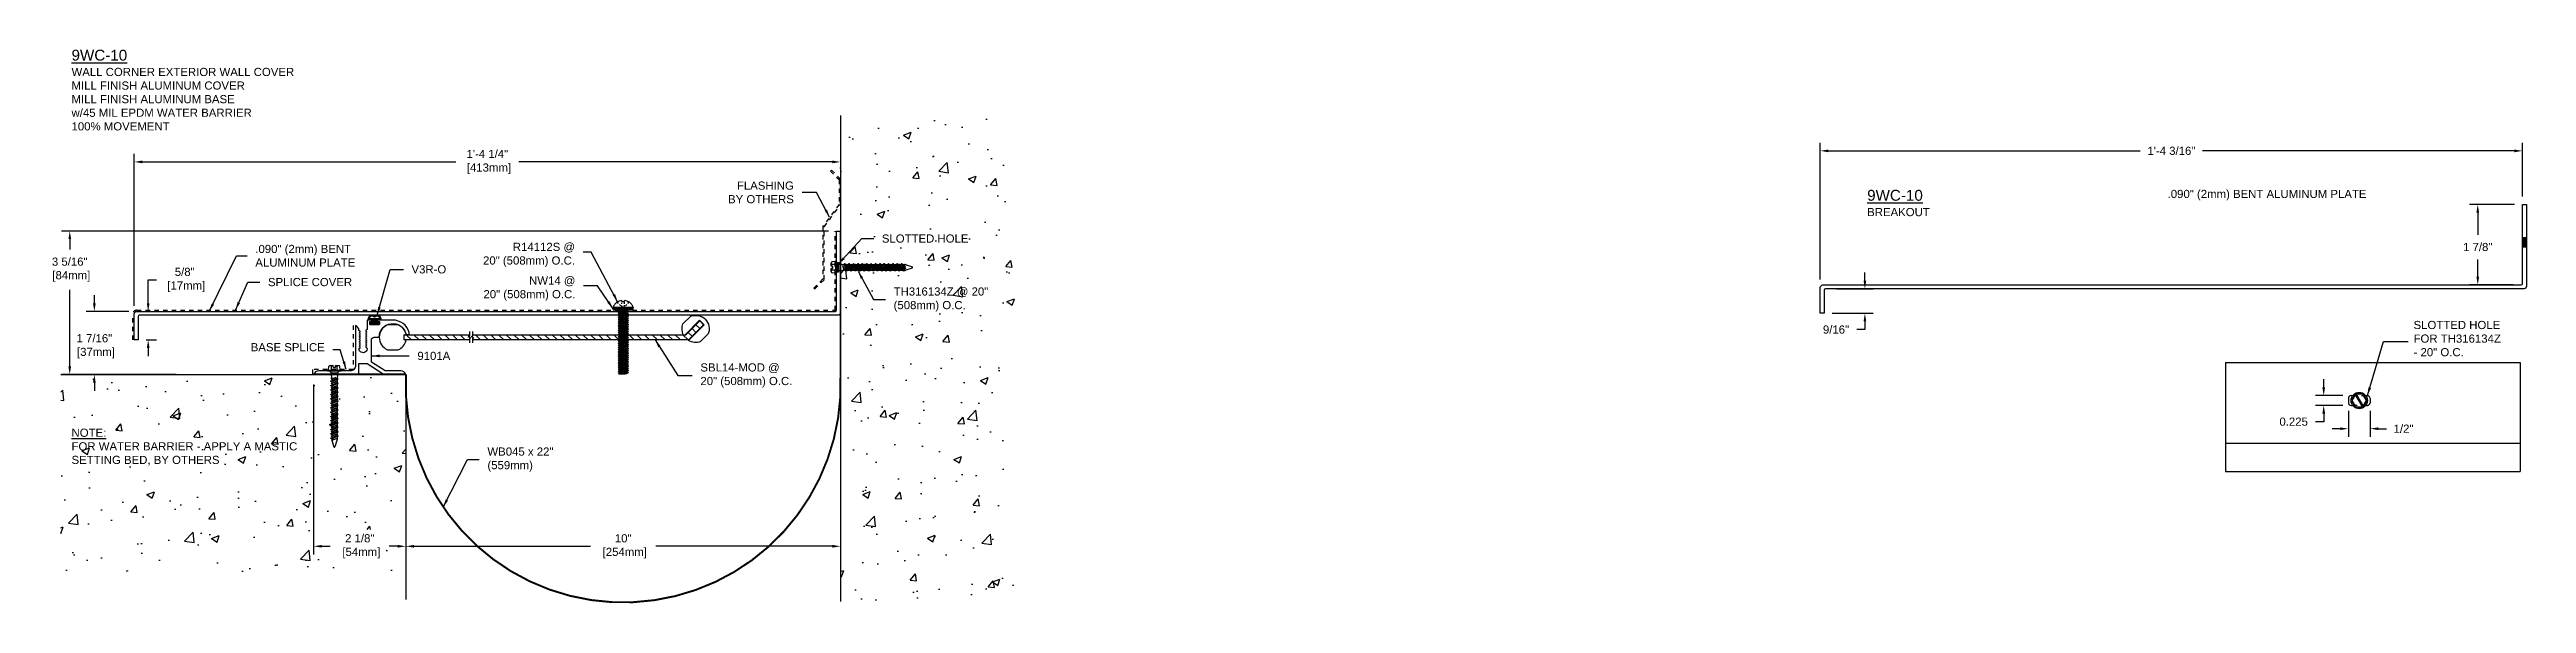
# Model space of a CAD drawing. Header units: inches. Extents: x -0.8 to 56.2, y 1.5 to 14.2.
import ezdxf

# ---------------------------------------------------------------- set-up
doc = ezdxf.new("R2010")
doc.units = ezdxf.units.IN
doc.header["$LTSCALE"] = 0.25
doc.header["$MEASUREMENT"] = 0
doc.linetypes.add('DASHED2', pattern=[0.375, 0.25, -0.125])
doc.linetypes.add('HIDDEN', pattern=[0.375, 0.25, -0.125])
for name, color, linetype in [('ANCHORS', 4, 'Continuous'), ('CONDITIONS', 1, 'Continuous'), ('DIMENSIONS', 3, 'Continuous'), ('FILLERS', 2, 'Continuous'), ('METALS', 7, 'Continuous'), ('TEXT', 2, 'Continuous')]:
    doc.layers.add(name, color=color, linetype=linetype)
doc.styles.add('ARIAL', font='arial.ttf')
doc.dimstyles.new('ARIAL', dxfattribs={"dimtxt": 0.1875, "dimasz": 0.1875, "dimexe": 0.1875, "dimexo": 0.1875, "dimgap": 0.1875, "dimtad": 0, "dimtih": 1, "dimtoh": 1, "dimdec": 4, "dimzin": 3, "dimdsep": 46, "dimlunit": 4, "dimtxsty": 'ARIAL', "dimcen": 0.1875, "dimadec": 0, "dimazin": 0, "dimtfac": 1, "dimtdec": 4, "dimtofl": 0, "dimtmove": 0, "dimatfit": 3, "dimfxl": 0, "dimfrac": 2, "dimtolj": 1, "dimtzin": 0, "dimarcsym": 0})

msp = doc.modelspace()

# ---------------------------------------------------------------- texts
at = {"layer": 'TEXT', "attachment_point": 1, "style": 'ARIAL'}
for s, insert, char_height, width in [('{\\L9WC-10\\P\\H0.75x;\\lWALL CORNER EXTERIOR WALL COVER\\PMILL FINISH ALUMINUM COVER\\PMILL FINISH ALUMINUM BASE\\Pw/45 MIL EPDM WATER BARRIER\\P100% MOVEMENT}', (-0.2638, 14.2291), 0.25, 6.09375), ('{\\L9WC-10\\H0.75x;\\l\\PBREAKOUT}', (41.05216, 11.00858), 0.25, 5.1875), ('{\\H0.75x;.090" (2mm) BENT ALUMINUM PLATE}', (47.9652, 11.00858), 0.25, 5.1875), ('{\\LNOTE:}\\PFOR WATER BARRIER - APPLY A MASTIC SETTING BED, BY OTHERS', (-0.2638, 5.51945), 0.1875, 5.6808662)]:
    msp.add_mtext(s, dxfattribs=dict(at, insert=insert, char_height=char_height, width=width))
at = {"layer": 'TEXT', "char_height": 0.1875, "style": 'ARIAL'}
for s, insert, attachment_point in [('FLASHING\\PBY OTHERS', (16.3562, 10.94894), 6), ('.090" (2mm) BENT\\PALUMINUM PLATE', (3.96495, 9.49271), 4), ('R14112S @\\P20" (508mm) O.C.', (11.32008, 9.51348), 6), ('SLOTTED HOLE', (18.38032, 9.88827), 4), ('V3R-O', (7.55819, 9.18004), 4), ('SPLICE COVER', (4.25612, 8.88753), 4), ('\\A1;NW14 @\\P20" (508mm) O.C.', (11.32989, 8.73892), 6), ('TH316134Z @ 20"\\P(508mm) O.C.', (18.65159, 8.48756), 4), ('SLOTTED HOLE\\PFOR TH316134Z\\P- 20" O.C.', (53.62439, 7.58846), 4), ('\\A1;BASE SPLICE', (5.56275, 7.3902), 6), ('9101A', (7.69366, 7.19138), 4), ('SBL14-MOD @\\P20" (508mm) O.C.', (14.20569, 6.74251), 4), ('WB045 x 22"\\P(559mm)', (9.30507, 4.80829), 4)]:
    msp.add_mtext(s, dxfattribs=dict(at, insert=insert, attachment_point=attachment_point))

# ---------------------------------------------------------------- blocks, each defined once
blk = doc.blocks.new('TH-316134')
for p, q in [((-0.157, 0.019), (0.157, 0.019)), ((-0.157, 0), (-0.157, 0.019)), ((-0.157, 0), (0.157, 0)), ((-0.135, 0.029), (-0.129, 0.1)), ((-0.115, 0), (-0.07, -0.045)), ((-0.097, 0.127), (-0.027, 0.127)), ((-0.065, 0.019), (-0.065, 0.1)), ((-0.023, 0.083), (-0.027, 0.127)), ((-0.023, 0.083), (0.023, 0.083)), ((0.023, 0.083), (0.027, 0.127)), ((0.027, 0.127), (0.097, 0.127)), ((0.064, 0.019), (0.064, 0.1)), ((0.115, 0), (0.07, -0.045)), ((0.135, 0.029), (0.129, 0.1)), ((0.157, 0.019), (0.157, 0)), ((-0.086, -0.234), (0.086, -0.184)), ((-0.086, -0.234), (-0.062, -0.221)), ((-0.086, -0.234), (-0.062, -0.247)), ((-0.086, -0.336), (0.086, -0.285)), ((-0.086, -0.336), (-0.062, -0.323)), ((-0.086, -0.336), (-0.062, -0.349)), ((-0.086, -0.437), (0.086, -0.387)), ((-0.086, -0.437), (-0.062, -0.425)), ((-0.086, -0.437), (-0.062, -0.45)), ((-0.086, -0.539), (0.086, -0.488)), ((-0.086, -0.539), (-0.062, -0.526)), ((-0.086, -0.539), (-0.062, -0.552)), ((-0.074, -0.184), (0.032, -0.147)), ((-0.074, -0.184), (-0.062, -0.177)), ((-0.074, -0.184), (-0.062, -0.19)), ((-0.074, -0.285), (0.074, -0.234)), ((-0.074, -0.285), (-0.062, -0.279)), ((-0.074, -0.285), (-0.062, -0.291)), ((-0.074, -0.387), (0.074, -0.336)), ((-0.074, -0.387), (-0.062, -0.381)), ((-0.074, -0.387), (-0.062, -0.393)), ((-0.074, -0.488), (0.074, -0.437)), ((-0.074, -0.488), (-0.062, -0.482)), ((-0.074, -0.488), (-0.062, -0.494)), ((-0.074, -0.59), (0.074, -0.539)), ((-0.07, -0.045), (0.07, -0.045)), ((-0.07, -0.045), (-0.07, -0.112)), ((-0.069, -0.122), (-0.063, -0.148)), ((0.032, -0.147), (-0.062, -0.19)), ((-0.062, -0.177), (0.032, -0.147)), ((-0.062, -0.157), (-0.062, -0.177)), ((0.062, -0.171), (-0.062, -0.221)), ((-0.062, -0.19), (-0.062, -0.221)), ((0.062, -0.197), (-0.062, -0.247)), ((-0.062, -0.279), (0.062, -0.228)), ((0.062, -0.241), (-0.062, -0.291)), ((-0.062, -0.247), (-0.062, -0.279)), ((0.062, -0.272), (-0.062, -0.323)), ((-0.062, -0.291), (-0.062, -0.323)), ((0.062, -0.298), (-0.062, -0.349)), ((-0.062, -0.381), (0.062, -0.33)), ((0.062, -0.342), (-0.062, -0.393)), ((-0.062, -0.349), (-0.062, -0.381)), ((0.062, -0.374), (-0.062, -0.425)), ((-0.062, -0.393), (-0.062, -0.425)), ((0.062, -0.4), (-0.062, -0.45)), ((-0.062, -0.482), (0.062, -0.431)), ((0.062, -0.444), (-0.062, -0.494)), ((-0.062, -0.45), (-0.062, -0.482)), ((0.062, -0.475), (-0.062, -0.526)), ((-0.062, -0.494), (-0.062, -0.526)), ((0.062, -0.501), (-0.062, -0.552)), ((-0.062, -0.584), (0.062, -0.533)), ((0.062, -0.545), (-0.062, -0.596)), ((-0.062, -0.552), (-0.062, -0.584)), ((0.062, -0.157), (0.062, -0.171)), ((0.086, -0.184), (0.062, -0.171)), ((0.086, -0.184), (0.062, -0.197)), ((0.062, -0.197), (0.062, -0.228)), ((0.074, -0.234), (0.062, -0.228)), ((0.074, -0.234), (0.062, -0.241)), ((0.062, -0.241), (0.062, -0.272)), ((0.086, -0.285), (0.062, -0.272)), ((0.086, -0.285), (0.062, -0.298)), ((0.062, -0.298), (0.062, -0.33)), ((0.074, -0.336), (0.062, -0.33)), ((0.074, -0.336), (0.062, -0.342)), ((0.062, -0.342), (0.062, -0.374)), ((0.086, -0.387), (0.062, -0.374)), ((0.086, -0.387), (0.062, -0.4)), ((0.062, -0.4), (0.062, -0.431)), ((0.074, -0.437), (0.062, -0.431)), ((0.074, -0.437), (0.062, -0.444)), ((0.062, -0.444), (0.062, -0.475)), ((0.086, -0.488), (0.062, -0.475)), ((0.086, -0.488), (0.062, -0.501)), ((0.062, -0.501), (0.062, -0.533)), ((0.074, -0.539), (0.062, -0.533)), ((0.074, -0.539), (0.062, -0.545)), ((0.062, -0.545), (0.062, -0.577)), ((0.069, -0.122), (0.063, -0.148)), ((0.07, -0.045), (0.07, -0.112)), ((-0.086, -0.641), (0.086, -0.59)), ((-0.086, -0.641), (-0.062, -0.628)), ((-0.086, -0.641), (-0.062, -0.654)), ((-0.086, -0.742), (0.086, -0.691)), ((-0.086, -0.742), (-0.062, -0.729)), ((-0.086, -0.742), (-0.062, -0.755)), ((-0.086, -0.844), (0.086, -0.793)), ((-0.086, -0.844), (-0.062, -0.831)), ((-0.086, -0.844), (-0.062, -0.857)), ((-0.086, -0.945), (0.086, -0.895)), ((-0.086, -0.945), (-0.062, -0.932)), ((-0.086, -0.945), (-0.062, -0.958)), ((-0.086, -1.047), (0.086, -0.996)), ((-0.086, -1.047), (-0.062, -1.034)), ((-0.086, -1.047), (-0.062, -1.06)), ((-0.086, -1.141), (0.086, -1.09)), ((-0.086, -1.141), (-0.062, -1.128)), ((-0.074, -0.59), (-0.062, -0.584)), ((-0.074, -0.59), (-0.062, -0.596)), ((-0.074, -0.691), (0.074, -0.641)), ((-0.074, -0.691), (-0.062, -0.685)), ((-0.074, -0.691), (-0.062, -0.698)), ((-0.074, -0.793), (0.074, -0.742)), ((-0.074, -0.793), (-0.062, -0.787)), ((-0.074, -0.793), (-0.062, -0.799)), ((-0.074, -0.895), (0.074, -0.844)), ((-0.074, -0.895), (-0.062, -0.888)), ((-0.074, -0.895), (-0.062, -0.901)), ((-0.074, -0.996), (0.074, -0.945)), ((-0.074, -0.996), (-0.062, -0.99)), ((-0.074, -0.996), (-0.062, -1.002)), ((-0.074, -1.09), (0.074, -1.039)), ((-0.074, -1.09), (-0.062, -1.084)), ((-0.074, -1.09), (-0.062, -1.096)), ((0.062, -0.577), (-0.062, -0.628)), ((-0.062, -0.596), (-0.062, -0.628)), ((0.062, -0.603), (-0.062, -0.654)), ((-0.062, -0.685), (0.062, -0.634)), ((0.062, -0.647), (-0.062, -0.698)), ((-0.062, -0.654), (-0.062, -0.685)), ((0.062, -0.678), (-0.062, -0.729)), ((-0.062, -0.698), (-0.062, -0.729)), ((0.062, -0.704), (-0.062, -0.755)), ((-0.062, -0.787), (0.062, -0.736)), ((0.062, -0.748), (-0.062, -0.799)), ((-0.062, -0.755), (-0.062, -0.787)), ((0.062, -0.78), (-0.062, -0.831)), ((-0.062, -0.799), (-0.062, -0.831)), ((0.062, -0.806), (-0.062, -0.857)), ((-0.062, -0.888), (0.062, -0.838)), ((0.062, -0.85), (-0.062, -0.901)), ((-0.062, -0.857), (-0.062, -0.888)), ((0.062, -0.882), (-0.062, -0.932)), ((-0.062, -0.901), (-0.062, -0.932)), ((0.062, -0.907), (-0.062, -0.958)), ((-0.062, -0.99), (0.062, -0.939)), ((0.062, -0.951), (-0.062, -1.002)), ((-0.062, -0.958), (-0.062, -0.99)), ((0.062, -0.983), (-0.062, -1.034)), ((-0.062, -1.002), (-0.062, -1.034)), ((0.062, -1.009), (-0.062, -1.06)), ((-0.062, -1.084), (0.062, -1.033)), ((0.062, -1.045), (-0.062, -1.096)), ((-0.062, -1.052), (-0.062, -1.084)), ((0.062, -1.077), (-0.062, -1.128)), ((-0.062, -1.096), (-0.062, -1.128)), ((0.062, -1.103), (-0.062, -1.154)), ((-0.062, -1.185), (0.062, -1.134)), ((0.086, -0.59), (0.062, -0.577)), ((0.086, -0.59), (0.062, -0.603)), ((0.062, -0.603), (0.062, -0.634)), ((0.074, -0.641), (0.062, -0.634)), ((0.074, -0.641), (0.062, -0.647)), ((0.062, -0.647), (0.062, -0.678)), ((0.086, -0.691), (0.062, -0.678)), ((0.086, -0.691), (0.062, -0.704)), ((0.062, -0.704), (0.062, -0.736)), ((0.074, -0.742), (0.062, -0.736)), ((0.074, -0.742), (0.062, -0.748)), ((0.062, -0.748), (0.062, -0.78)), ((0.086, -0.793), (0.062, -0.78)), ((0.086, -0.793), (0.062, -0.806)), ((0.062, -0.806), (0.062, -0.838)), ((0.074, -0.844), (0.062, -0.838)), ((0.074, -0.844), (0.062, -0.85)), ((0.062, -0.85), (0.062, -0.882)), ((0.086, -0.895), (0.062, -0.882)), ((0.086, -0.895), (0.062, -0.907)), ((0.062, -0.907), (0.062, -0.939)), ((0.074, -0.945), (0.062, -0.939)), ((0.074, -0.945), (0.062, -0.951)), ((0.062, -0.951), (0.062, -0.983)), ((0.086, -0.996), (0.062, -0.983)), ((0.086, -0.996), (0.062, -1.009)), ((0.062, -1.001), (0.062, -1.033)), ((0.074, -1.039), (0.062, -1.033)), ((0.074, -1.039), (0.062, -1.045)), ((0.062, -1.045), (0.062, -1.077)), ((0.086, -1.09), (0.062, -1.077)), ((0.086, -1.09), (0.062, -1.103)), ((0.062, -1.103), (0.062, -1.134)), ((0.074, -1.141), (0.062, -1.134)), ((-0.086, -1.141), (-0.062, -1.154)), ((-0.086, -1.242), (0.086, -1.191)), ((-0.086, -1.242), (-0.062, -1.229)), ((-0.086, -1.242), (-0.062, -1.255)), ((-0.086, -1.344), (0.086, -1.293)), ((-0.086, -1.344), (-0.062, -1.331)), ((-0.086, -1.344), (-0.062, -1.357)), ((-0.086, -1.445), (0.086, -1.395)), ((-0.086, -1.445), (-0.062, -1.432)), ((-0.086, -1.445), (-0.062, -1.458)), ((-0.086, -1.547), (0.086, -1.496)), ((-0.086, -1.547), (-0.062, -1.534)), ((-0.086, -1.547), (-0.062, -1.56)), ((-0.074, -1.191), (0.074, -1.141)), ((-0.074, -1.191), (-0.062, -1.185)), ((-0.074, -1.191), (-0.062, -1.198)), ((-0.074, -1.293), (0.074, -1.242)), ((-0.074, -1.293), (-0.062, -1.287)), ((-0.074, -1.293), (-0.062, -1.299)), ((-0.074, -1.395), (0.074, -1.344)), ((-0.074, -1.395), (-0.062, -1.388)), ((-0.074, -1.395), (-0.062, -1.401)), ((-0.074, -1.496), (0.074, -1.445)), ((-0.074, -1.496), (-0.062, -1.49)), ((-0.074, -1.496), (-0.062, -1.502)), ((0.062, -1.147), (-0.062, -1.198)), ((-0.062, -1.154), (-0.062, -1.185)), ((0.062, -1.178), (-0.062, -1.229)), ((-0.062, -1.198), (-0.062, -1.229)), ((0.062, -1.204), (-0.062, -1.255)), ((-0.062, -1.287), (0.062, -1.236)), ((0.062, -1.248), (-0.062, -1.299)), ((-0.062, -1.255), (-0.062, -1.287)), ((0.062, -1.28), (-0.062, -1.331)), ((-0.062, -1.299), (-0.062, -1.331)), ((0.062, -1.306), (-0.062, -1.357)), ((-0.062, -1.388), (0.062, -1.338)), ((0.062, -1.35), (-0.062, -1.401)), ((-0.062, -1.357), (-0.062, -1.388)), ((0.062, -1.382), (-0.062, -1.432)), ((-0.062, -1.401), (-0.062, -1.432)), ((0.062, -1.407), (-0.062, -1.458)), ((-0.062, -1.49), (0.062, -1.439)), ((0.062, -1.451), (-0.062, -1.502)), ((-0.062, -1.458), (-0.062, -1.49)), ((0.062, -1.483), (-0.062, -1.534)), ((-0.062, -1.502), (-0.062, -1.534)), ((0.062, -1.509), (-0.062, -1.56)), ((-0.062, -1.56), (-0.062, -1.586)), ((-0.06, -1.601), (-0.01, -1.744)), ((-0.034, -1.584), (0.062, -1.541)), ((-0.034, -1.584), (0.074, -1.547)), ((0.062, -1.553), (-0.034, -1.584)), ((0.06, -1.601), (0.01, -1.744)), ((0.074, -1.141), (0.062, -1.147)), ((0.062, -1.147), (0.062, -1.178)), ((0.086, -1.191), (0.062, -1.178)), ((0.086, -1.191), (0.062, -1.204)), ((0.062, -1.204), (0.062, -1.236)), ((0.074, -1.242), (0.062, -1.236)), ((0.074, -1.242), (0.062, -1.248)), ((0.062, -1.248), (0.062, -1.28)), ((0.086, -1.293), (0.062, -1.28)), ((0.086, -1.293), (0.062, -1.306)), ((0.062, -1.306), (0.062, -1.338)), ((0.074, -1.344), (0.062, -1.338)), ((0.074, -1.344), (0.062, -1.35)), ((0.062, -1.35), (0.062, -1.382)), ((0.086, -1.395), (0.062, -1.382)), ((0.086, -1.395), (0.062, -1.407)), ((0.062, -1.407), (0.062, -1.439)), ((0.074, -1.445), (0.062, -1.439)), ((0.074, -1.445), (0.062, -1.451)), ((0.062, -1.451), (0.062, -1.483)), ((0.086, -1.496), (0.062, -1.483)), ((0.086, -1.496), (0.062, -1.509)), ((0.062, -1.509), (0.062, -1.541)), ((0.074, -1.547), (0.062, -1.541)), ((0.074, -1.547), (0.062, -1.553)), ((0.062, -1.553), (0.062, -1.586))]:
    blk.add_line(p, q)
for centre, radius, start, end in [((-0.146, 0.03), 0.0112, 270, 355), ((-0.097, 0.095), 0.0327, 9.285, 170.715), ((0, 0.038), 0.0896, 107.4215, 136.0407), ((0, 0.038), 0.0896, 43.9593, 72.5785), ((0.097, 0.095), 0.0327, 9.285, 170.715), ((0.146, 0.03), 0.0112, 185, 270), ((-0.023, -0.112), 0.0465, 180, 191.9357), ((-0.109, -0.157), 0.0465, 0, 11.9357), ((0.109, -0.157), 0.0465, 168.0643, 180), ((0.023, -0.112), 0.0465, 348.0643, 0), ((-0.016, -1.586), 0.0465, 180, 199.3058), ((0.016, -1.586), 0.0465, 340.6942, 0), ((0, -1.739), 0.0106, 204.1001, 335.8999)]:
    blk.add_arc(centre, radius, start, end)
blk = doc.blocks.new('TH316134')
blk.add_blockref('TH-316134', (0, 0))
blk = doc.blocks.new('*D3')
at = {"layer": 'Defpoints', "color": 0}
for p in [(1.242, 8.215), (0.262, 6.765), (2.33, 6.765)]:
    blk.add_point(p, dxfattribs=at)
at = {"layer": 'DIMENSIONS', "color": 0, "lineweight": -2}
for p, q in [((0.262, 8.402), (0.262, 8.59)), ((1.054, 8.215), (0.074, 8.215)), ((2.142, 6.765), (0.074, 6.765)), ((0.262, 6.577), (0.262, 6.39))]:
    blk.add_line(p, q, dxfattribs=at)
at = {"layer": 'DIMENSIONS', "color": 0}
for points in [[(0.23, 8.402), (0.293, 8.402), (0.262, 8.215)], [(0.23, 6.577), (0.293, 6.577), (0.262, 6.765)]]:
    blk.add_solid(points, dxfattribs=at)
at = {"layer": 'DIMENSIONS', "color": 0, "insert": (0.262, 7.413), "char_height": 0.1875, "attachment_point": 5, "style": 'ARIAL'}
blk.add_mtext('\\A1;1 7/16"\\P [37mm]', dxfattribs=at)
blk = doc.blocks.new('*D4')
at = {"layer": 'Defpoints', "color": 0}
for p in [(5.307, 6.72), (7.429, 3.547), (7.429, 2.815)]:
    blk.add_point(p, dxfattribs=at)
at = {"layer": 'DIMENSIONS', "color": 0, "lineweight": -2}
for p, q in [((5.307, 6.532), (5.307, 2.628)), ((7.429, 3.359), (7.429, 2.628)), ((5.494, 2.815), (5.688, 2.815)), ((7.242, 2.815), (7.047, 2.815))]:
    blk.add_line(p, q, dxfattribs=at)
at = {"layer": 'DIMENSIONS', "color": 0}
for points in [[(5.494, 2.847), (5.494, 2.784), (5.307, 2.815)], [(7.242, 2.847), (7.242, 2.784), (7.429, 2.815)]]:
    blk.add_solid(points, dxfattribs=at)
at = {"layer": 'DIMENSIONS', "color": 0, "insert": (6.368, 2.815), "char_height": 0.1875, "attachment_point": 5, "style": 'ARIAL'}
blk.add_mtext('\\A1;2 1/8"\\P [54mm]', dxfattribs=at)
blk = doc.blocks.new('*D5')
at = {"layer": 'Defpoints', "color": 0}
for p in [(1.242, 8.215), (1.269, 7.562), (1.5, 7.562)]:
    blk.add_point(p, dxfattribs=at)
at = {"layer": 'DIMENSIONS', "color": 0, "lineweight": -2}
for p, q in [((1.5, 8.402), (1.5, 8.939)), ((1.5, 8.939), (1.688, 8.939)), ((1.429, 8.215), (1.688, 8.215)), ((1.457, 7.562), (1.688, 7.562)), ((1.5, 7.375), (1.5, 7.187))]:
    blk.add_line(p, q, dxfattribs=at)
at = {"layer": 'DIMENSIONS', "color": 0}
for points in [[(1.469, 8.402), (1.531, 8.402), (1.5, 8.215)], [(1.469, 7.375), (1.531, 7.375), (1.5, 7.562)]]:
    blk.add_solid(points, dxfattribs=at)
at = {"layer": 'DIMENSIONS', "color": 0, "insert": (2.34, 8.939), "char_height": 0.1875, "attachment_point": 5, "style": 'ARIAL'}
blk.add_mtext('\\A1;5/8"\\P [17mm]', dxfattribs=at)
blk = doc.blocks.new('*D6')
at = {"layer": 'Defpoints', "color": 0}
for p in [(7.429, 3.547), (17.429, 3.547), (17.429, 2.815)]:
    blk.add_point(p, dxfattribs=at)
at = {"layer": 'DIMENSIONS', "color": 0, "lineweight": -2}
for p, q in [((7.429, 3.359), (7.429, 2.628)), ((17.429, 3.359), (17.429, 2.628)), ((7.617, 2.815), (11.677, 2.815)), ((17.242, 2.815), (13.182, 2.815))]:
    blk.add_line(p, q, dxfattribs=at)
at = {"layer": 'DIMENSIONS', "color": 0}
for points in [[(7.617, 2.847), (7.617, 2.784), (7.429, 2.815)], [(17.242, 2.847), (17.242, 2.784), (17.429, 2.815)]]:
    blk.add_solid(points, dxfattribs=at)
at = {"layer": 'DIMENSIONS', "color": 0, "insert": (12.429, 2.815), "char_height": 0.1875, "attachment_point": 5, "style": 'ARIAL'}
blk.add_mtext('\\A1;10"\\P [254mm]', dxfattribs=at)
blk = doc.blocks.new('*D7')
at = {"layer": 'Defpoints', "color": 0}
for p in [(17.429, 11.72), (17.429, 11.65), (1.179, 8.152)]:
    blk.add_point(p, dxfattribs=at)
at = {"layer": 'DIMENSIONS', "color": 0, "lineweight": -2}
for p, q in [((1.179, 8.34), (1.179, 11.838)), ((1.367, 11.65), (8.579, 11.65)), ((17.242, 11.65), (10.029, 11.65)), ((17.429, 11.532), (17.429, 11.463))]:
    blk.add_line(p, q, dxfattribs=at)
at = {"layer": 'DIMENSIONS', "color": 0}
for points in [[(1.367, 11.682), (1.367, 11.619), (1.179, 11.65)], [(17.242, 11.682), (17.242, 11.619), (17.429, 11.65)]]:
    blk.add_solid(points, dxfattribs=at)
at = {"layer": 'DIMENSIONS', "color": 0, "insert": (9.304, 11.65), "char_height": 0.1875, "attachment_point": 5, "style": 'ARIAL'}
blk.add_mtext('\\A1;1\'-4 1/4"\\P [413mm]', dxfattribs=at)
blk = doc.blocks.new('9101a')
blk.add_lwpolyline([(-0.925, 0.836), (-0.897, 0.822), (-0.925, 0.807), (-0.925, 0.795), (-0.897, 0.78), (-0.925, 0.766), (-0.925, 0.753), (-0.897, 0.739), (-0.925, 0.724), (-0.925, 0.711), (-0.897, 0.697), (-0.925, 0.682), (-0.925, 0.67), (-0.897, 0.655), (-0.925, 0.641), (-0.925, 0.628), (-0.895, 0.613, -1.093785), (-1.08, 0.591), (-1.049, 0.607), (-1.049, 0.62), (-1.077, 0.634), (-1.049, 0.649), (-1.049, 0.661), (-1.077, 0.676), (-1.049, 0.691), (-1.049, 0.703), (-1.077, 0.718), (-1.049, 0.732), (-1.049, 0.745), (-1.077, 0.759), (-1.049, 0.774), (-1.049, 0.786), (-1.077, 0.801), (-1.049, 0.816), (-1.049, 0.828), (-1.077, 0.843), (-1.049, 0.857), (-1.049, 0.87), (-1.077, 0.884), (-1.049, 0.899), (-1.049, 0.911), (-1.077, 0.926), (-1.049, 0.941), (-1.049, 0.953), (-1.077, 0.968), (-1.049, 0.982), (-1.049, 0.995), (-1.08, 1.011, 0.304337), (-1.16, 1.125), (-1.16, 0.205, -0.414214), (-1.285, 0.08), (-2.006, 0.08, 0.310805), (-2.123, 0), (-1.08, 0), (-1.08, 0.25), (-0.89, 0.25), (-0.5, 0), (0, 0, 0.306943), (-0.115, 0.08), (-0.477, 0.08), (-0.793, 0.283), (-0.793, 0.792, -0.414214), (-0.731, 0.854), (-0.616, 0.854, -0.865696), (0.001, 0.944, 1), (0.078, 0.966, 0.330951), (-0.301, 1.25), (-0.658, 1.25), (-0.658, 1.22), (-0.608, 1.22), (-0.608, 1.152), (-0.833, 1.152), (-0.833, 1.22), (-0.783, 1.22), (-0.783, 1.25), (-0.893, 1.25), (-0.893, 1.032), (-0.925, 1.016), (-0.925, 1.003), (-0.897, 0.989), (-0.925, 0.974), (-0.925, 0.961), (-0.897, 0.947), (-0.925, 0.932), (-0.925, 0.92), (-0.897, 0.905), (-0.925, 0.891), (-0.925, 0.878), (-0.897, 0.864), (-0.925, 0.849)], format="xyb", close=True)
blk = doc.blocks.new('*D8')
at = {"layer": 'Defpoints', "color": 0}
for p in [(-0.305, 10.062), (17.339, 10.062), (2.33, 6.765)]:
    blk.add_point(p, dxfattribs=at)
at = {"layer": 'DIMENSIONS', "color": 0, "lineweight": -2}
for p, q in [((17.152, 10.062), (-0.492, 10.062)), ((-0.305, 9.875), (-0.305, 9.639)), ((-0.305, 6.952), (-0.305, 8.708)), ((2.142, 6.765), (-0.492, 6.765))]:
    blk.add_line(p, q, dxfattribs=at)
at = {"layer": 'DIMENSIONS', "color": 0}
for points in [[(-0.336, 9.875), (-0.273, 9.875), (-0.305, 10.062)], [(-0.336, 6.952), (-0.273, 6.952), (-0.305, 6.765)]]:
    blk.add_solid(points, dxfattribs=at)
at = {"layer": 'DIMENSIONS', "color": 0, "insert": (-0.305, 9.174), "char_height": 0.1875, "attachment_point": 5, "style": 'ARIAL'}
blk.add_mtext('\\A1;3 5/16"\\P [84mm]', dxfattribs=at)
blk = doc.blocks.new('*D9')
at = {"layer": 'Defpoints', "color": 0}
for p in [(39.972, 11.905), (56.132, 10.671), (39.972, 8.761)]:
    blk.add_point(p, dxfattribs=at)
at = {"layer": 'DIMENSIONS', "color": 0, "lineweight": -2}
for p, q in [((39.972, 8.948), (39.972, 12.092)), ((56.132, 10.858), (56.132, 12.092)), ((40.159, 11.905), (47.333, 11.905)), ((55.944, 11.905), (48.771, 11.905))]:
    blk.add_line(p, q, dxfattribs=at)
at = {"layer": 'DIMENSIONS', "color": 0}
for points in [[(40.159, 11.936), (40.159, 11.873), (39.972, 11.905)], [(55.944, 11.936), (55.944, 11.873), (56.132, 11.905)]]:
    blk.add_solid(points, dxfattribs=at)
at = {"layer": 'DIMENSIONS', "color": 0, "insert": (48.052, 11.905), "char_height": 0.1875, "attachment_point": 5, "style": 'ARIAL'}
blk.add_mtext('\\A1;1\'-4 3/16"', dxfattribs=at)
blk = doc.blocks.new('*D10')
at = {"layer": 'Defpoints', "color": 0}
for p in [(40.159, 8.733), (41, 8.733), (40.062, 8.171)]:
    blk.add_point(p, dxfattribs=at)
at = {"layer": 'DIMENSIONS', "color": 0, "lineweight": -2}
for p, q in [((40.347, 8.733), (41.188, 8.733)), ((41, 8.921), (41, 9.108)), ((40.249, 8.171), (41.188, 8.171)), ((41, 7.983), (41, 7.796)), ((41, 7.796), (40.813, 7.796))]:
    blk.add_line(p, q, dxfattribs=at)
at = {"layer": 'DIMENSIONS', "color": 0}
for points in [[(40.969, 8.921), (41.031, 8.921), (41, 8.733)], [(40.969, 7.983), (41.031, 7.983), (41, 8.171)]]:
    blk.add_solid(points, dxfattribs=at)
at = {"layer": 'DIMENSIONS', "color": 0, "insert": (40.335, 7.796), "char_height": 0.1875, "attachment_point": 5, "style": 'ARIAL'}
blk.add_mtext('\\A1;9/16"', dxfattribs=at)
blk = doc.blocks.new('*D11')
at = {"layer": 'Defpoints', "color": 0}
for p in [(56.132, 10.671), (55.101, 8.823), (56.101, 8.823)]:
    blk.add_point(p, dxfattribs=at)
at = {"layer": 'DIMENSIONS', "color": 0, "lineweight": -2}
for p, q in [((55.944, 10.671), (54.914, 10.671)), ((55.101, 10.483), (55.101, 9.978)), ((55.101, 9.011), (55.101, 9.409)), ((55.913, 8.823), (54.914, 8.823))]:
    blk.add_line(p, q, dxfattribs=at)
at = {"layer": 'DIMENSIONS', "color": 0}
for points in [[(55.07, 10.483), (55.132, 10.483), (55.101, 10.671)], [(55.07, 9.011), (55.132, 9.011), (55.101, 8.823)]]:
    blk.add_solid(points, dxfattribs=at)
at = {"layer": 'DIMENSIONS', "color": 0, "insert": (55.101, 9.694), "char_height": 0.1875, "attachment_point": 5, "style": 'ARIAL'}
blk.add_mtext('\\A1;1 7/8"', dxfattribs=at)
blk = doc.blocks.new('SBL14-MOD')
h = blk.add_hatch()
h.set_pattern_fill('ANSI31', color=256, angle=90, style=0)
h.set_pattern_definition([(135, (-1.5, -3e-15), (-0.0883883, -0.0883883), [])])
h.paths.add_polyline_path([(12.783, 7.913), (12.694, 8.001), (12.372, 7.679), (11.053, 7.679), (11.04, 7.667), (11.05, 7.656), (11.04, 7.646), (11.05, 7.635), (11.04, 7.625), (11.05, 7.615), (11.04, 7.604), (11.05, 7.594), (11.04, 7.584), (11.05, 7.573), (11.04, 7.563), (11.044, 7.559), (12.429, 7.559)])
h.paths.add_polyline_path([(10.808, 7.651), (10.818, 7.661), (10.808, 7.672), (10.816, 7.679), (7.46, 7.679), (7.46, 7.649), (7.431, 7.63), (7.489, 7.608), (7.46, 7.589), (7.46, 7.559), (10.817, 7.559), (10.808, 7.568), (10.818, 7.578), (10.808, 7.589), (10.818, 7.599), (10.808, 7.609), (10.818, 7.62), (10.808, 7.63), (10.818, 7.64)])
h.paths.add_polyline_path([(7.39, 7.649), (7.39, 7.679), (5.891, 7.679), (5.891, 7.559), (7.39, 7.559), (7.39, 7.589), (7.419, 7.608), (7.361, 7.63)])
for p, q in [((12.372, 7.679), (12.694, 8.001)), ((12.783, 7.913), (12.694, 8.001)), ((7.39, 7.649), (7.361, 7.63)), ((7.419, 7.608), (7.361, 7.63)), ((7.39, 7.749), (7.39, 7.649)), ((7.39, 7.589), (7.419, 7.608)), ((7.39, 7.589), (7.39, 7.489)), ((7.46, 7.649), (7.431, 7.63)), ((7.489, 7.608), (7.431, 7.63)), ((7.46, 7.749), (7.46, 7.649)), ((7.46, 7.679), (12.372, 7.679)), ((7.46, 7.589), (7.489, 7.608)), ((7.46, 7.589), (7.46, 7.489)), ((12.429, 7.559), (7.46, 7.559)), ((12.429, 7.559), (12.783, 7.913))]:
    blk.add_line(p, q)
blk.add_lwpolyline([(12.313, 7.679, -0.206364), (12.305, 7.926), (12.482, 8.103, -0.654654), (12.887, 7.698), (12.71, 7.521, -0.233897), (12.434, 7.545), (12.793, 7.905), (12.688, 8.01), (12.358, 7.679)], format="xyb")
blk.add_lwpolyline([(5.932, 7.694, 0.233897), (5.754, 7.906), (5.504, 7.906, 0.654654), (5.504, 7.333), (5.754, 7.333, 0.233897), (5.932, 7.545), (5.891, 7.559), (5.891, 7.679)], format="xyb", close=True)
for points in [[(5.891, 7.679), (7.39, 7.679)], [(7.39, 7.559), (5.891, 7.559)]]:
    blk.add_lwpolyline(points)
blk = doc.blocks.new('V3R')
h = blk.add_hatch(color=256)
h.paths.add_polyline_path([(16.202, 8.027), (16.3, 8.027, 0.622111), (16.159, 8.11, -0.142696), (16.141, 8.11, 0.622111), (16, 8.027), (16.097, 8.027), (16.097, 7.952), (16.042, 7.952), (16.042, 7.917), (16.257, 7.917), (16.257, 7.952), (16.202, 7.952)])
h.paths.add_polyline_path([(16.025, 8.052, -0.564406), (16.139, 8.086, 0.17356), (16.16, 8.086, -0.564406), (16.275, 8.052)], flags=16)
for points in [[(16.257, 7.917), (16.042, 7.917), (16.042, 7.952), (16.097, 7.952), (16.097, 8.027), (16, 8.027, -0.622111), (16.141, 8.11, 0.142696), (16.159, 8.11, -0.622111), (16.3, 8.027), (16.202, 8.027), (16.202, 7.952), (16.257, 7.952)], [(16.139, 8.086, 0.17356), (16.16, 8.086, -0.564406), (16.275, 8.052), (16.025, 8.052, -0.564406)]]:
    blk.add_lwpolyline(points, format="xyb", close=True)
blk = doc.blocks.new('R14112')
for p, q in [((-0.226, 0.031), (0.226, 0.031)), ((-0.226, 0.031), (-0.22, 0)), ((-0.22, 0), (0.22, 0)), ((-0.109, 0.116), (-0.133, 0.141)), ((-0.057, 0.062), (-0.086, 0.092)), ((-0.085, 0), (-0.085, -0.03)), ((-0.034, 0.038), (-0.042, 0.046)), ((-0.034, 0.161), (-0.034, 0.182)), ((-0.034, 0.161), (0.034, 0.161)), ((-0.034, 0.103), (-0.034, 0.131)), ((-0.034, 0.038), (-0.034, 0.065)), ((-0.034, 0.038), (-0.01, 0.038)), ((0.01, 0.038), (0.034, 0.038)), ((0.034, 0.161), (0.034, 0.182)), ((0.034, 0.106), (0.034, 0.142)), ((0.034, 0.038), (0.034, 0.073)), ((0.034, 0.038), (0.042, 0.046)), ((0.057, 0.062), (0.086, 0.092)), ((0.085, 0), (0.085, -0.005)), ((0.109, 0.116), (0.133, 0.141)), ((0.226, 0.031), (0.22, 0)), ((-0.119, -0.05), (0.119, -0.025)), ((-0.119, -0.05), (-0.085, -0.03)), ((-0.119, -0.05), (-0.085, -0.07)), ((-0.119, -0.1), (0.119, -0.075)), ((-0.119, -0.1), (-0.085, -0.08)), ((-0.119, -0.1), (-0.085, -0.12)), ((-0.119, -0.15), (0.119, -0.125)), ((-0.119, -0.15), (-0.085, -0.13)), ((-0.119, -0.15), (-0.085, -0.17)), ((-0.119, -0.2), (0.119, -0.175)), ((-0.119, -0.2), (-0.085, -0.18)), ((-0.119, -0.2), (-0.085, -0.22)), ((-0.119, -0.25), (0.119, -0.225)), ((-0.119, -0.25), (-0.085, -0.23)), ((-0.119, -0.25), (-0.085, -0.27)), ((-0.119, -0.3), (0.119, -0.275)), ((-0.119, -0.3), (-0.085, -0.28)), ((-0.119, -0.3), (-0.085, -0.32)), ((-0.119, -0.35), (0.119, -0.325)), ((-0.119, -0.35), (-0.085, -0.33)), ((-0.119, -0.35), (-0.085, -0.37)), ((-0.119, -0.4), (0.119, -0.375)), ((-0.119, -0.4), (-0.085, -0.38)), ((-0.119, -0.4), (-0.085, -0.42)), ((-0.119, -0.45), (0.119, -0.425)), ((-0.119, -0.45), (-0.085, -0.43)), ((-0.119, -0.45), (-0.085, -0.47)), ((-0.119, -0.5), (0.119, -0.475)), ((-0.119, -0.5), (-0.085, -0.48)), ((-0.119, -0.5), (-0.085, -0.52)), ((-0.119, -0.55), (0.119, -0.525)), ((-0.119, -0.55), (-0.085, -0.53)), ((-0.119, -0.55), (-0.085, -0.57)), ((-0.085, -0.03), (0.085, -0.005)), ((-0.085, -0.07), (0.085, -0.045)), ((-0.085, -0.08), (0.085, -0.055)), ((-0.085, -0.07), (-0.085, -0.08)), ((-0.085, -0.12), (0.085, -0.095)), ((-0.085, -0.13), (0.085, -0.105)), ((-0.085, -0.12), (-0.085, -0.13)), ((-0.085, -0.17), (0.085, -0.145)), ((-0.085, -0.18), (0.085, -0.155)), ((-0.085, -0.17), (-0.085, -0.18)), ((-0.085, -0.22), (0.085, -0.195)), ((-0.085, -0.23), (0.085, -0.205)), ((-0.085, -0.22), (-0.085, -0.23)), ((-0.085, -0.27), (0.085, -0.245)), ((-0.085, -0.28), (0.085, -0.255)), ((-0.085, -0.27), (-0.085, -0.28)), ((-0.085, -0.32), (0.085, -0.295)), ((-0.085, -0.33), (0.085, -0.305)), ((-0.085, -0.32), (-0.085, -0.33)), ((-0.085, -0.37), (0.085, -0.345)), ((-0.085, -0.38), (0.085, -0.355)), ((-0.085, -0.37), (-0.085, -0.38)), ((-0.085, -0.42), (0.085, -0.395)), ((-0.085, -0.43), (0.085, -0.405)), ((-0.085, -0.42), (-0.085, -0.43)), ((-0.085, -0.47), (0.085, -0.445)), ((-0.085, -0.48), (0.085, -0.455)), ((-0.085, -0.47), (-0.085, -0.48)), ((-0.085, -0.52), (0.085, -0.495)), ((-0.085, -0.53), (0.085, -0.505)), ((-0.085, -0.52), (-0.085, -0.53)), ((-0.085, -0.57), (0.085, -0.545)), ((-0.085, -0.58), (0.085, -0.555)), ((-0.085, -0.57), (-0.085, -0.58)), ((0.119, -0.025), (0.085, -0.005)), ((0.119, -0.025), (0.085, -0.045)), ((0.085, -0.045), (0.085, -0.055)), ((0.119, -0.075), (0.085, -0.055)), ((0.119, -0.075), (0.085, -0.095)), ((0.085, -0.095), (0.085, -0.105)), ((0.119, -0.125), (0.085, -0.105)), ((0.119, -0.125), (0.085, -0.145)), ((0.085, -0.145), (0.085, -0.155)), ((0.119, -0.175), (0.085, -0.155)), ((0.119, -0.175), (0.085, -0.195)), ((0.085, -0.195), (0.085, -0.205)), ((0.119, -0.225), (0.085, -0.205)), ((0.119, -0.225), (0.085, -0.245)), ((0.085, -0.245), (0.085, -0.255)), ((0.119, -0.275), (0.085, -0.255)), ((0.119, -0.275), (0.085, -0.295)), ((0.085, -0.295), (0.085, -0.305)), ((0.119, -0.325), (0.085, -0.305)), ((0.119, -0.325), (0.085, -0.345)), ((0.085, -0.345), (0.085, -0.355)), ((0.119, -0.375), (0.085, -0.355)), ((0.119, -0.375), (0.085, -0.395)), ((0.085, -0.395), (0.085, -0.405)), ((0.119, -0.425), (0.085, -0.405)), ((0.119, -0.425), (0.085, -0.445)), ((0.085, -0.445), (0.085, -0.455)), ((0.119, -0.475), (0.085, -0.455)), ((0.119, -0.475), (0.085, -0.495)), ((0.085, -0.495), (0.085, -0.505)), ((0.119, -0.525), (0.085, -0.505)), ((0.119, -0.525), (0.085, -0.545)), ((0.085, -0.545), (0.085, -0.555)), ((0.119, -0.575), (0.085, -0.555)), ((-0.119, -0.6), (0.119, -0.575)), ((-0.119, -0.6), (-0.085, -0.58)), ((-0.119, -0.6), (-0.085, -0.62)), ((-0.119, -0.65), (0.119, -0.625)), ((-0.119, -0.65), (-0.085, -0.63)), ((-0.119, -0.65), (-0.085, -0.67)), ((-0.119, -0.7), (0.119, -0.675)), ((-0.119, -0.7), (-0.085, -0.68)), ((-0.119, -0.7), (-0.085, -0.72)), ((-0.119, -0.75), (0.119, -0.725)), ((-0.119, -0.75), (-0.085, -0.73)), ((-0.119, -0.75), (-0.085, -0.77)), ((-0.119, -0.8), (0.119, -0.775)), ((-0.119, -0.8), (-0.085, -0.78)), ((-0.119, -0.8), (-0.085, -0.82)), ((-0.119, -0.85), (0.119, -0.825)), ((-0.119, -0.85), (-0.085, -0.83)), ((-0.119, -0.85), (-0.085, -0.87)), ((-0.119, -0.9), (0.119, -0.875)), ((-0.119, -0.9), (-0.085, -0.88)), ((-0.119, -0.9), (-0.085, -0.92)), ((-0.119, -0.95), (0.119, -0.925)), ((-0.119, -0.95), (-0.085, -0.93)), ((-0.119, -0.95), (-0.085, -0.97)), ((-0.119, -1), (0.119, -0.975)), ((-0.119, -1), (-0.085, -0.98)), ((-0.119, -1), (-0.085, -1.02)), ((-0.119, -1.05), (0.119, -1.025)), ((-0.119, -1.05), (-0.085, -1.03)), ((-0.119, -1.05), (-0.085, -1.07)), ((-0.119, -1.1), (0.119, -1.075)), ((-0.119, -1.1), (-0.085, -1.08)), ((-0.119, -1.1), (-0.085, -1.12)), ((-0.119, -1.15), (0.119, -1.125)), ((-0.119, -1.15), (-0.085, -1.13)), ((-0.085, -0.62), (0.085, -0.595)), ((-0.085, -0.63), (0.085, -0.605)), ((-0.085, -0.62), (-0.085, -0.63)), ((-0.085, -0.67), (0.085, -0.645)), ((-0.085, -0.68), (0.085, -0.655)), ((-0.085, -0.67), (-0.085, -0.68)), ((-0.085, -0.72), (0.085, -0.695)), ((-0.085, -0.73), (0.085, -0.705)), ((-0.085, -0.72), (-0.085, -0.73)), ((-0.085, -0.77), (0.085, -0.745)), ((-0.085, -0.78), (0.085, -0.755)), ((-0.085, -0.77), (-0.085, -0.78)), ((-0.085, -0.82), (0.085, -0.795)), ((-0.085, -0.83), (0.085, -0.805)), ((-0.085, -0.82), (-0.085, -0.83)), ((-0.085, -0.87), (0.085, -0.845)), ((-0.085, -0.88), (0.085, -0.855)), ((-0.085, -0.87), (-0.085, -0.88)), ((-0.085, -0.92), (0.085, -0.895)), ((-0.085, -0.93), (0.085, -0.905)), ((-0.085, -0.92), (-0.085, -0.93)), ((-0.085, -0.97), (0.085, -0.945)), ((-0.085, -0.98), (0.085, -0.955)), ((-0.085, -0.97), (-0.085, -0.98)), ((-0.085, -1.02), (0.085, -0.995)), ((-0.085, -1.03), (0.085, -1.005)), ((-0.085, -1.02), (-0.085, -1.03)), ((-0.085, -1.07), (0.085, -1.045)), ((-0.085, -1.08), (0.085, -1.055)), ((-0.085, -1.07), (-0.085, -1.08)), ((-0.085, -1.12), (0.085, -1.095)), ((-0.085, -1.13), (0.085, -1.105)), ((-0.085, -1.12), (-0.085, -1.13)), ((0.119, -0.575), (0.085, -0.595)), ((0.085, -0.595), (0.085, -0.605)), ((0.119, -0.625), (0.085, -0.605)), ((0.119, -0.625), (0.085, -0.645)), ((0.085, -0.645), (0.085, -0.655)), ((0.119, -0.675), (0.085, -0.655)), ((0.119, -0.675), (0.085, -0.695)), ((0.085, -0.695), (0.085, -0.705)), ((0.119, -0.725), (0.085, -0.705)), ((0.119, -0.725), (0.085, -0.745)), ((0.085, -0.745), (0.085, -0.755)), ((0.119, -0.775), (0.085, -0.755)), ((0.119, -0.775), (0.085, -0.795)), ((0.085, -0.795), (0.085, -0.805)), ((0.119, -0.825), (0.085, -0.805)), ((0.119, -0.825), (0.085, -0.845)), ((0.085, -0.845), (0.085, -0.855)), ((0.119, -0.875), (0.085, -0.855)), ((0.119, -0.875), (0.085, -0.895)), ((0.085, -0.895), (0.085, -0.905)), ((0.119, -0.925), (0.085, -0.905)), ((0.119, -0.925), (0.085, -0.945)), ((0.085, -0.945), (0.085, -0.955)), ((0.119, -0.975), (0.085, -0.955)), ((0.119, -0.975), (0.085, -0.995)), ((0.085, -0.995), (0.085, -1.005)), ((0.119, -1.025), (0.085, -1.005)), ((0.119, -1.025), (0.085, -1.045)), ((0.085, -1.045), (0.085, -1.055)), ((0.119, -1.075), (0.085, -1.055)), ((0.119, -1.075), (0.085, -1.095)), ((0.085, -1.095), (0.085, -1.105)), ((0.119, -1.125), (0.085, -1.105)), ((0.119, -1.125), (0.085, -1.145)), ((-0.119, -1.15), (-0.085, -1.17)), ((-0.119, -1.2), (0.119, -1.175)), ((-0.119, -1.2), (-0.085, -1.18)), ((-0.119, -1.2), (-0.085, -1.22)), ((-0.119, -1.25), (0.119, -1.225)), ((-0.119, -1.25), (-0.085, -1.23)), ((-0.119, -1.25), (-0.085, -1.27)), ((-0.119, -1.3), (0.119, -1.275)), ((-0.119, -1.3), (-0.085, -1.28)), ((-0.119, -1.3), (-0.085, -1.32)), ((-0.119, -1.35), (0.119, -1.325)), ((-0.119, -1.35), (-0.085, -1.33)), ((-0.119, -1.35), (-0.085, -1.37)), ((-0.119, -1.4), (0.119, -1.375)), ((-0.119, -1.4), (-0.085, -1.38)), ((-0.119, -1.4), (-0.085, -1.42)), ((-0.119, -1.45), (0.119, -1.425)), ((-0.119, -1.45), (-0.085, -1.43)), ((-0.119, -1.45), (-0.085, -1.47)), ((-0.11, -1.5), (0.119, -1.475)), ((-0.11, -1.5), (-0.085, -1.48)), ((-0.11, -1.5), (0.048, -1.5)), ((-0.085, -1.17), (0.085, -1.145)), ((-0.085, -1.18), (0.085, -1.155)), ((-0.085, -1.17), (-0.085, -1.18)), ((-0.085, -1.22), (0.085, -1.195)), ((-0.085, -1.23), (0.085, -1.205)), ((-0.085, -1.22), (-0.085, -1.23)), ((-0.085, -1.27), (0.085, -1.245)), ((-0.085, -1.28), (0.085, -1.255)), ((-0.085, -1.27), (-0.085, -1.28)), ((-0.085, -1.32), (0.085, -1.295)), ((-0.085, -1.33), (0.085, -1.305)), ((-0.085, -1.32), (-0.085, -1.33)), ((-0.085, -1.37), (0.085, -1.345)), ((-0.085, -1.38), (0.085, -1.355)), ((-0.085, -1.37), (-0.085, -1.38)), ((-0.085, -1.42), (0.085, -1.395)), ((-0.085, -1.43), (0.085, -1.405)), ((-0.085, -1.42), (-0.085, -1.43)), ((-0.085, -1.47), (0.085, -1.445)), ((-0.085, -1.48), (0.085, -1.455)), ((-0.085, -1.47), (-0.085, -1.48)), ((0.048, -1.5), (0.085, -1.495)), ((0.085, -1.145), (0.085, -1.155)), ((0.119, -1.175), (0.085, -1.155)), ((0.119, -1.175), (0.085, -1.195)), ((0.085, -1.195), (0.085, -1.205)), ((0.119, -1.225), (0.085, -1.205)), ((0.119, -1.225), (0.085, -1.245)), ((0.085, -1.245), (0.085, -1.255)), ((0.119, -1.275), (0.085, -1.255)), ((0.119, -1.275), (0.085, -1.295)), ((0.085, -1.295), (0.085, -1.305)), ((0.119, -1.325), (0.085, -1.305)), ((0.119, -1.325), (0.085, -1.345)), ((0.085, -1.345), (0.085, -1.355)), ((0.119, -1.375), (0.085, -1.355)), ((0.119, -1.375), (0.085, -1.395)), ((0.085, -1.395), (0.085, -1.405)), ((0.119, -1.425), (0.085, -1.405)), ((0.119, -1.425), (0.085, -1.445)), ((0.085, -1.445), (0.085, -1.455)), ((0.119, -1.475), (0.085, -1.455)), ((0.119, -1.475), (0.085, -1.495))]:
    blk.add_line(p, q)
for centre, radius, start, end in [((-0.08, 0), 0.149, 152.7282, 167.9922), ((-0.041, -0.02), 0.192, 128.7816, 152.7282), ((-0.016, -0.051), 0.232, 108.4084, 128.7816), ((0, -0.1), 0.284, 96.8718, 108.4084), ((0, -0.1), 0.284, 71.5916, 83.1282), ((0.016, -0.051), 0.232, 51.2184, 71.5916), ((0.041, -0.02), 0.192, 27.2718, 51.2184), ((0.08, 0), 0.149, 12.0078, 27.2718)]:
    blk.add_arc(centre, radius, start, end)
blk = doc.blocks.new('*D17')
at = {"layer": 'Defpoints', "color": 0}
for p in [(52.124, 6.116), (52.624, 6.116), (52.624, 5.518)]:
    blk.add_point(p, dxfattribs=at)
at = {"layer": 'DIMENSIONS', "color": 0, "lineweight": -2}
for p, q in [((52.124, 5.929), (52.124, 5.33)), ((52.624, 5.929), (52.624, 5.33)), ((51.936, 5.518), (51.749, 5.518)), ((52.811, 5.518), (52.999, 5.518))]:
    blk.add_line(p, q, dxfattribs=at)
at = {"layer": 'DIMENSIONS', "color": 0}
for points in [[(51.936, 5.549), (51.936, 5.487), (52.124, 5.518)], [(52.811, 5.549), (52.811, 5.487), (52.624, 5.518)]]:
    blk.add_solid(points, dxfattribs=at)
at = {"layer": 'DIMENSIONS', "color": 0, "insert": (53.394, 5.518), "char_height": 0.1875, "attachment_point": 5, "style": 'ARIAL'}
blk.add_mtext('\\A1;1/2"', dxfattribs=at)
blk = doc.blocks.new('*D18')
at = {"layer": 'Defpoints', "color": 0}
for p in [(52.186, 6.279), (51.557, 6.054), (52.186, 6.054)]:
    blk.add_point(p, dxfattribs=at)
at = {"layer": 'DIMENSIONS', "color": 0, "lineweight": -2}
for p, q in [((51.999, 6.279), (51.37, 6.279)), ((51.557, 6.466), (51.557, 6.654)), ((51.999, 6.054), (51.37, 6.054)), ((51.557, 5.866), (51.557, 5.679)), ((51.557, 5.679), (51.37, 5.679))]:
    blk.add_line(p, q, dxfattribs=at)
at = {"layer": 'DIMENSIONS', "color": 0}
for points in [[(51.526, 6.466), (51.589, 6.466), (51.557, 6.279)], [(51.526, 5.866), (51.589, 5.866), (51.557, 6.054)]]:
    blk.add_solid(points, dxfattribs=at)
at = {"layer": 'DIMENSIONS', "color": 0, "insert": (50.865, 5.679), "char_height": 0.1875, "attachment_point": 5, "style": 'ARIAL'}
blk.add_mtext('\\A1;0.225', dxfattribs=at)
blk = doc.blocks.new('tapcon head')
for p, q in [((-0.097, 0.144), (0.076, -0.156)), ((-0.076, 0.156), (0.097, -0.144))]:
    blk.add_line(p, q)
for points in [[(-0.097, 0.144), (-0.18, 0), (-0.09, -0.156), (0.076, -0.156)], [(-0.09, 0.131), (-0.166, 0), (-0.083, -0.144), (0.069, -0.144)], [(0.097, -0.144), (0.18, 0), (0.09, 0.156), (-0.076, 0.156)], [(0.09, -0.131), (0.166, 0), (0.083, 0.144), (-0.069, 0.144)]]:
    blk.add_lwpolyline(points)
blk.add_circle((0, 0), 0.188)

# ---------------------------------------------------------------- dimensions: what is measured, and where the dimension line sits
at = {"layer": 'DIMENSIONS'}
for base, p1, p2, override, picture, middle in [((17.42928, 11.65044), (1.17928, 8.15233), (17.42928, 11.71983), {"dimpost": '\\X'}, '*D7', (9.30428, 11.65044)), ((7.42928, 2.81544), (5.30662, 6.71983), (7.42928, 3.54691), {"dimpost": '\\X'}, '*D4', (6.36795, 2.81544)), ((52.62364, 5.51777), (52.12364, 6.11613), (52.62364, 6.11613), {"dimpost": ''}, '*D17', (53.39429, 5.51777)), ((17.42928, 2.81544), (7.42928, 3.54691), (17.42928, 3.54691), {"dimpost": '\\X'}, '*D6', (12.42928, 2.81544))]:
    dim = msp.add_linear_dim(base=base, p1=p1, p2=p2, dimstyle='ARIAL', override=override, dxfattribs=at)
    dim.commit()
    dim.dimension.update_dxf_attribs({"geometry": picture, "text_midpoint": middle, "dimtype": 160})
dim = msp.add_linear_dim(base=(39.97197, 11.90467), p1=(56.13197, 10.67084), p2=(39.97197, 8.76084), dimstyle='ARIAL', override={"dimpost": ''}, dxfattribs=at)
dim.commit()
dim.dimension.update_dxf_attribs({"geometry": '*D9', "text_midpoint": (48.05197, 11.90467)})
for base, p1, p2, override, picture, middle in [((55.10112, 8.82334), (56.13197, 10.67084), (56.10072, 8.82334), {"dimpost": ''}, '*D11', (55.10112, 9.69378)), ((-0.3046, 10.06233), (2.32975, 6.76483), (17.33928, 10.06233), {"dimpost": '\\X'}, '*D8', (-0.3046, 9.17358)), ((1.50006, 7.56233), (1.24178, 8.21483), (1.26928, 7.56233), {"dimpost": '\\X'}, '*D5', (2.33959, 8.93904)), ((0.26166, 6.76483), (1.24178, 8.21483), (2.32975, 6.76483), {"dimpost": '\\X'}, '*D3', (0.26166, 7.41344)), ((41.00013, 8.73334), (40.06197, 8.17084), (40.15947, 8.73334), {"dimpost": ''}, '*D10', (40.33531, 7.79584)), ((51.55727, 6.05363), (52.18614, 6.27863), (52.18614, 6.05363), {"dimdec": 3, "dimlunit": 2, "dimpost": ''}, '*D18', (50.86521, 5.67863))]:
    dim = msp.add_linear_dim(base=base, p1=p1, p2=p2, angle=90, dimstyle='ARIAL', override=override, dxfattribs=at)
    dim.commit()
    dim.dimension.update_dxf_attribs({"geometry": picture, "text_midpoint": middle, "dimtype": 160})

# ---------------------------------------------------------------- hatches: boundary and pattern name
at = {"layer": 'ANCHORS'}
msp.add_hatch(color=256, dxfattribs=at).paths.add_polyline_path([(12.19678, 8.28207), (12.19678, 8.25082), (12.66178, 8.25082), (12.66178, 8.28207)])
at = {"layer": 'CONDITIONS'}
h = msp.add_hatch(dxfattribs=at)
h.set_pattern_fill('AR-CONC', color=256, scale=0.25, style=0)
h.paths.add_polyline_path([(21.42928, 12.71983), (17.42928, 12.71983), (17.42928, 9.29528, 0.20805694), (17.46622, 9.29195), (17.47787, 9.31358), (17.49079, 9.28958), (17.52249, 9.28958), (17.5295, 9.30261), (17.53481, 9.28958), (17.56651, 9.28958), (17.57943, 9.31358), (17.59236, 9.28958), (17.62405, 9.28958), (17.63106, 9.30261), (17.63638, 9.28958), (17.66807, 9.28958), (17.681, 9.31358), (17.69392, 9.28958), (17.72561, 9.28958), (17.73263, 9.30261), (17.73794, 9.28958), (17.76963, 9.28958), (17.78256, 9.31358), (17.79548, 9.28958), (17.82718, 9.28958), (17.83419, 9.30261), (17.8395, 9.28958), (17.8712, 9.28958), (17.88412, 9.31358), (17.89704, 9.28958), (17.92874, 9.28958), (17.93575, 9.30261), (17.94106, 9.28958), (17.97276, 9.28958), (17.98568, 9.31358), (17.99861, 9.28958), (18.0303, 9.28958), (18.03731, 9.30261), (18.04263, 9.28958), (18.07432, 9.28958), (18.08725, 9.31358), (18.10017, 9.28958), (18.13186, 9.28958), (18.13888, 9.30261), (18.14419, 9.28958), (18.17588, 9.28958), (18.18881, 9.31358), (18.20173, 9.28958), (18.23343, 9.28958), (18.24044, 9.30261), (18.24575, 9.28958), (18.27745, 9.28958), (18.29037, 9.31358), (18.30329, 9.28958), (18.32718, 9.28958), (18.33419, 9.30261), (18.3395, 9.28958), (18.3712, 9.28958), (18.38412, 9.31358), (18.39704, 9.28958), (18.42874, 9.28958), (18.43575, 9.30261), (18.44106, 9.28958), (18.47276, 9.28958), (18.48568, 9.31358), (18.49861, 9.28958), (18.5303, 9.28958), (18.53731, 9.30261), (18.54263, 9.28958), (18.57432, 9.28958), (18.58725, 9.31358), (18.60017, 9.28958), (18.63186, 9.28958), (18.63888, 9.30261), (18.64419, 9.28958), (18.67588, 9.28958), (18.68881, 9.31358), (18.70173, 9.28958), (18.73343, 9.28958), (18.74044, 9.30261), (18.74575, 9.28958), (18.77745, 9.28958), (18.79037, 9.31358), (18.80329, 9.28958), (18.83499, 9.28958), (18.84271, 9.30392), (18.84731, 9.28958), (18.88785, 9.28958), (19.03636, 9.23756, -0.77412328), (19.03636, 9.21711), (18.88785, 9.16508), (18.85408, 9.16508), (18.84115, 9.14108), (18.82823, 9.16508), (18.79653, 9.16508), (18.78952, 9.15206), (18.78421, 9.16508), (18.75251, 9.16508), (18.73959, 9.14108), (18.72666, 9.16508), (18.69497, 9.16508), (18.68796, 9.15206), (18.68264, 9.16508), (18.65095, 9.16508), (18.63803, 9.14108), (18.6251, 9.16508), (18.59341, 9.16508), (18.58639, 9.15206), (18.58108, 9.16508), (18.54939, 9.16508), (18.53646, 9.14108), (18.52354, 9.16508), (18.49185, 9.16508), (18.48483, 9.15206), (18.47952, 9.16508), (18.44783, 9.16508), (18.4349, 9.14108), (18.42198, 9.16508), (18.39028, 9.16508), (18.38327, 9.15206), (18.37796, 9.16508), (18.35408, 9.16508), (18.34115, 9.14108), (18.32823, 9.16508), (18.29653, 9.16508), (18.28952, 9.15206), (18.28421, 9.16508), (18.25251, 9.16508), (18.23959, 9.14108), (18.22666, 9.16508), (18.19497, 9.16508), (18.18796, 9.15206), (18.18264, 9.16508), (18.15095, 9.16508), (18.13803, 9.14108), (18.1251, 9.16508), (18.09341, 9.16508), (18.08639, 9.15206), (18.08108, 9.16508), (18.04939, 9.16508), (18.03646, 9.14108), (18.02354, 9.16508), (17.99185, 9.16508), (17.98483, 9.15206), (17.97952, 9.16508), (17.94783, 9.16508), (17.9349, 9.14108), (17.92198, 9.16508), (17.89028, 9.16508), (17.88327, 9.15206), (17.87796, 9.16508), (17.84626, 9.16508), (17.83334, 9.14108), (17.82041, 9.16508), (17.78872, 9.16508), (17.78171, 9.15206), (17.77639, 9.16508), (17.7447, 9.16508), (17.73178, 9.14108), (17.71885, 9.16508), (17.68716, 9.16508), (17.68014, 9.15206), (17.67483, 9.16508), (17.64314, 9.16508), (17.63021, 9.14108), (17.61729, 9.16508), (17.5856, 9.16508), (17.57858, 9.15206), (17.57327, 9.16508), (17.54158, 9.16508), (17.52865, 9.14108), (17.51573, 9.16508), (17.48403, 9.16508), (17.47631, 9.15074), (17.47171, 9.16508), (17.45157, 9.16508, 0.12568508), (17.42928, 9.15939), (17.42928, 1.54691), (21.42928, 1.54691)])
h.paths.add_polyline_path([(18.28845, 10.03216), (20.35044, 10.03216), (20.35044, 9.74439), (18.28845, 9.74439)], flags=24)
h.paths.add_polyline_path([(18.43035, 2.59414), (19.22268, 2.59414), (19.22268, 2.87539), (18.43035, 2.87539)], flags=24)
h.paths.add_polyline_path([(18.60471, 8.81539), (20.69906, 8.81539), (20.69906, 8.15973), (18.60471, 8.15973)], flags=24)
h = msp.add_hatch(dxfattribs=at)
h.set_pattern_fill('AR-CONC', color=256, scale=0.25, style=0)
h.paths.add_polyline_path([(7.42928, 2.24277), (7.42928, 6.71983), (5.85198, 6.71983), (5.84719, 6.69714, 0.13295553), (5.84855, 6.67288), (5.87018, 6.66123), (5.84618, 6.64831), (5.84618, 6.61661), (5.85921, 6.6096), (5.84618, 6.60429), (5.84618, 6.57259), (5.87018, 6.55967), (5.84618, 6.54675), (5.84618, 6.51505), (5.85921, 6.50804), (5.84618, 6.50273), (5.84618, 6.47103), (5.87018, 6.45811), (5.84618, 6.44518), (5.84618, 6.41349), (5.85921, 6.40648), (5.84618, 6.40116), (5.84618, 6.36947), (5.87018, 6.35654), (5.84618, 6.34362), (5.84618, 6.31193), (5.85921, 6.30491), (5.84618, 6.2996), (5.84618, 6.26791), (5.87018, 6.25498), (5.84618, 6.24206), (5.84618, 6.21036), (5.85921, 6.20335), (5.84618, 6.19804), (5.84618, 6.16634), (5.87018, 6.15342), (5.84618, 6.1405), (5.84618, 6.1088), (5.85921, 6.10179), (5.84618, 6.09648), (5.84618, 6.06478), (5.87018, 6.05186), (5.84618, 6.03893), (5.84618, 6.00724), (5.85921, 6.00023), (5.84618, 5.99491), (5.84618, 5.96322), (5.87018, 5.95029), (5.84618, 5.93737), (5.84618, 5.90568), (5.85921, 5.89866), (5.84618, 5.89335), (5.84618, 5.86166), (5.87018, 5.84873), (5.84618, 5.83581), (5.84618, 5.81193), (5.85921, 5.80491), (5.84618, 5.7996), (5.84618, 5.76791), (5.87018, 5.75498), (5.84618, 5.74206), (5.84618, 5.71036), (5.85921, 5.70335), (5.84618, 5.69804), (5.84618, 5.66634), (5.87018, 5.65342), (5.84618, 5.6405), (5.84618, 5.6088), (5.85921, 5.60179), (5.84618, 5.59648), (5.84618, 5.56478), (5.87018, 5.55186), (5.84618, 5.53893), (5.84618, 5.50724), (5.85921, 5.50023), (5.84618, 5.49491), (5.84618, 5.46322), (5.87018, 5.45029), (5.84618, 5.43737), (5.84618, 5.40568), (5.85921, 5.39866), (5.84618, 5.39335), (5.84618, 5.36166), (5.87018, 5.34873), (5.84618, 5.33581), (5.84618, 5.30411), (5.86052, 5.29639), (5.84618, 5.29179), (5.84618, 5.25126), (5.79416, 5.10274, -0.77412328), (5.77371, 5.10274), (5.72168, 5.25126), (5.72168, 5.28503), (5.69768, 5.29795), (5.72168, 5.31088), (5.72168, 5.34257), (5.70866, 5.34958), (5.72168, 5.3549), (5.72168, 5.38659), (5.69768, 5.39951), (5.72168, 5.41244), (5.72168, 5.44413), (5.70866, 5.45115), (5.72168, 5.45646), (5.72168, 5.48815), (5.69768, 5.50108), (5.72168, 5.514), (5.72168, 5.54569), (5.70866, 5.55271), (5.72168, 5.55802), (5.72168, 5.58971), (5.69768, 5.60264), (5.72168, 5.61556), (5.72168, 5.64726), (5.70866, 5.65427), (5.72168, 5.65958), (5.72168, 5.69128), (5.69768, 5.7042), (5.72168, 5.71713), (5.72168, 5.74882), (5.70866, 5.75583), (5.72168, 5.76115), (5.72168, 5.78503), (5.69768, 5.79795), (5.72168, 5.81088), (5.72168, 5.84257), (5.70866, 5.84958), (5.72168, 5.8549), (5.72168, 5.88659), (5.69768, 5.89951), (5.72168, 5.91244), (5.72168, 5.94413), (5.70866, 5.95115), (5.72168, 5.95646), (5.72168, 5.98815), (5.69768, 6.00108), (5.72168, 6.014), (5.72168, 6.04569), (5.70866, 6.05271), (5.72168, 6.05802), (5.72168, 6.08971), (5.69768, 6.10264), (5.72168, 6.11556), (5.72168, 6.14726), (5.70866, 6.15427), (5.72168, 6.15958), (5.72168, 6.19128), (5.69768, 6.2042), (5.72168, 6.21713), (5.72168, 6.24882), (5.70866, 6.25583), (5.72168, 6.26115), (5.72168, 6.29284), (5.69768, 6.30576), (5.72168, 6.31869), (5.72168, 6.35038), (5.70866, 6.3574), (5.72168, 6.36271), (5.72168, 6.3944), (5.69768, 6.40733), (5.72168, 6.42025), (5.72168, 6.45194), (5.70866, 6.45896), (5.72168, 6.46427), (5.72168, 6.49596), (5.69768, 6.50889), (5.72168, 6.52181), (5.72168, 6.55351), (5.70866, 6.56052), (5.72168, 6.56583), (5.72168, 6.59753), (5.69768, 6.61045), (5.72168, 6.62338), (5.72168, 6.65507), (5.70734, 6.66279), (5.72168, 6.6674), (5.72168, 6.68753, 0.05212645), (5.72068, 6.69714), (5.71588, 6.71983), (-0.5122, 6.71983), (-0.5122, 2.24277)])
h.paths.add_polyline_path([(5.75054, 3.20394), (6.97026, 3.20394), (6.97026, 2.52409), (5.75054, 2.52409)], flags=16)
h.paths.add_polyline_path([(5.97108, 3.11552), (6.76482, 3.11552), (6.76482, 2.51537), (5.97108, 2.51537)], flags=24)
at = {"layer": 'METALS'}
for points in [[(56.13198, 9.68854), (56.22198, 9.68854), (56.22198, 9.91314), (56.13198, 9.91314)], [(17.33928, 9.11503), (17.38428, 9.11503), (17.38428, 9.33964), (17.33928, 9.33964)]]:
    msp.add_hatch(color=256, dxfattribs=at).paths.add_polyline_path(points)

# ---------------------------------------------------------------- linework, layer by layer
for p, q in [((49.29932, 7.03613), (56.07881, 7.03613)), ((49.29932, 7.03613), (49.29932, 4.53613)), ((56.07881, 7.03613), (56.07881, 4.53613)), ((52.18614, 6.27863), (52.22364, 6.27863)), ((52.52364, 6.27863), (52.56114, 6.27863)), ((52.12364, 6.21613), (52.12364, 6.11613)), ((52.18614, 6.05363), (52.22364, 6.05363)), ((52.52364, 6.05363), (52.56114, 6.05363)), ((52.62364, 6.21613), (52.62364, 6.11613)), ((49.29932, 5.18863), (56.07881, 5.18863)), ((49.29932, 4.53613), (56.07881, 4.53613))]:
    msp.add_line(p, q)
at = {"linetype": 'HIDDEN', "ltscale": 0.125}
for p, q in [((52.22364, 6.27863), (52.52364, 6.27863)), ((52.52364, 6.05363), (52.22364, 6.05363))]:
    msp.add_line(p, q, dxfattribs=at)
for centre, start, end in [((52.18614, 6.21613), 90, 180), ((52.56114, 6.21613), 0, 90), ((52.18614, 6.11613), 180, 270), ((52.56114, 6.11613), 270, 0)]:
    msp.add_arc(centre, 0.0625, start, end)
at = {"layer": 'ANCHORS'}
msp.add_lwpolyline([(12.19678, 8.28207), (12.19678, 8.25082), (12.66178, 8.25082), (12.66178, 8.28207)], close=True, dxfattribs=at)
at = {"layer": 'CONDITIONS'}
msp.add_line((17.42928, 12.71983), (17.42928, 1.54691), dxfattribs=at)
at = {"layer": 'CONDITIONS', "linetype": 'DASHED2'}
msp.add_lwpolyline([(17.02415, 8.96002), (16.81638, 8.75224), (16.8383, 8.73032), (17.05515, 8.94718), (17.05515, 10.15983), (17.42928, 10.66424), (17.42928, 11.25575), (17.2215, 11.46353), (17.19958, 11.44161), (17.39828, 11.24291), (17.39828, 10.67448), (17.02415, 10.17007)], close=True, dxfattribs=at)
at = {"layer": 'CONDITIONS'}
msp.add_lwpolyline([(-0.5122, 6.76483), (7.42928, 6.76483), (7.42928, 1.59191)], dxfattribs=at)
at = {"layer": 'FILLERS'}
msp.add_lwpolyline([(5.30662, 6.76483, 0.045, 0.045, 0), (7.42928, 6.76483, 0.045, 0.045, 1.04579227), (17.42928, 6.74233, 0.045, 0.045, 0), (17.42929, 10.06233, 0, 0, 0)], format="xyseb", dxfattribs=at)
at = {"layer": 'METALS'}
for points in [[(56.22198, 10.67084), (56.22198, 8.79584, -0.41421356), (56.15948, 8.73334), (40.09322, 8.73334, 0.41421356), (40.06197, 8.70209), (40.06197, 8.17084), (39.97197, 8.17084), (39.97197, 8.76084, -0.41421356), (40.03447, 8.82334), (56.10073, 8.82334, 0.41421356), (56.13198, 8.85459), (56.13198, 10.67084)], [(17.42929, 10.06233), (17.42929, 8.18733, -0.41421356), (17.36679, 8.12483), (1.30053, 8.12483, 0.41421356), (1.26928, 8.09358), (1.26928, 7.56233), (1.17928, 7.56233), (1.17928, 8.15233, -0.41421356), (1.24178, 8.21483), (17.30804, 8.21483, 0.41421356), (17.33929, 8.24608), (17.33929, 10.06233)]]:
    msp.add_lwpolyline(points, format="xyb", close=True, dxfattribs=at)
at = {"layer": 'METALS', "linetype": 'DASHED2'}
msp.add_lwpolyline([(1.14803, 7.56233), (1.14803, 8.15233, -0.41421356), (1.24178, 8.24608), (17.30804, 8.24608), (17.30804, 10.06233)], format="xyb", dxfattribs=at)
at = {"layer": 'METALS'}
for points in [[(56.13198, 9.91314), (56.22198, 9.91314), (56.22198, 9.68854), (56.13198, 9.68854)], [(17.33928, 9.33964), (17.38428, 9.33964), (17.38428, 9.11503), (17.33928, 9.11503)]]:
    msp.add_lwpolyline(points, close=True, dxfattribs=at)
at = {"layer": 'METALS', "linetype": 'DASHED2', "ltscale": 0.5}
msp.add_lwpolyline([(6.21884, 7.89312), (6.21884, 6.87767), (5.27886, 6.87767), (5.27886, 6.76483)], dxfattribs=at)

# ---------------------------------------------------------------- block references
at = {"layer": 'ANCHORS', "rotation": 90}
msp.add_blockref('TH316134', (17.33928, 9.22733), dxfattribs=at)
at = {"layer": 'ANCHORS'}
for name, p in [('SBL14-MOD', (1.5, 0)), ('R14112', (12.42928, 8.28207)), ('TH316134', (5.78393, 6.84483)), ('tapcon head', (52.37364, 6.16613))]:
    msp.add_blockref(name, p, dxfattribs=at)
at = {"layer": 'FILLERS', "xscale": -1}
msp.add_blockref('V3R', (22.85855, 0), dxfattribs=at)
at = {"layer": 'METALS'}
msp.add_blockref('9101a', (7.42928, 6.76483), dxfattribs=at)

msp.set_redraw_order([(e.dxf.handle, doc.entitydb.next_handle()) for e in msp.query("TEXT MTEXT ATTDEF DIMENSION ARC_DIMENSION")])  # texts and dimensions are drawn at this point

# ---------------------------------------------------------------- leaders
at = {"layer": 'TEXT', "annotation_type": 0, "has_hookline": 1}
for points, hookline_direction, text_width in [([(17.17836, 10.37799), (16.87753, 10.94894), (16.5437, 10.94894)], 1, 1.48082), ([(17.3759, 9.29708), (17.92265, 9.88827), (18.19282, 9.88827)], 0, 1.96824), ([(2.90539, 8.21483), (3.52959, 9.49271), (3.77745, 9.49271)], 0, 2.28556), ([(6.76771, 8.12479), (7.06413, 9.18004), (7.37069, 9.18004)], 0, 0.7876), ([(12.30169, 8.43507), (11.69508, 9.57598), (11.50758, 9.57598)], 1, 2.08578), ([(17.83334, 9.14108), (18.19142, 8.48756), (18.46409, 8.48756)], 0, 2.1606), ([(3.50752, 8.24608), (3.79623, 8.88753), (4.06862, 8.88753)], 0, 1.92092), ([(12.19678, 8.277), (11.83533, 8.80142), (11.51739, 8.80142)], 1, 2.08578), ([(13.16377, 7.55919), (13.69021, 6.74251), (14.01819, 6.74251)], 0, 2.08578), ([(6.05594, 6.87767), (5.92084, 7.3277), (5.75025, 7.3277)], 1, 1.67011), ([(6.63626, 7.19138), (7.50616, 7.19138)], 0, 0.74693), ([(8.28763, 3.71169), (8.84807, 4.80829), (9.11757, 4.80829)], 0, 1.50435)]:
    msp.add_leader(points, dimstyle='ARIAL', dxfattribs=dict(at, hookline_direction=hookline_direction, text_width=text_width))
at = {"layer": 'TEXT', "annotation_type": 0, "has_hookline": 1, "hookline_direction": 0, "text_width": 1.9809}
msp.add_leader([(52.56114, 6.27863), (52.93615, 7.52596), (53.49939, 7.52596)], dimstyle='ARIAL', override={"dimgap": 0.125, "dimtad": 0}, dxfattribs=at)

doc.saveas('drawing.dxf')
